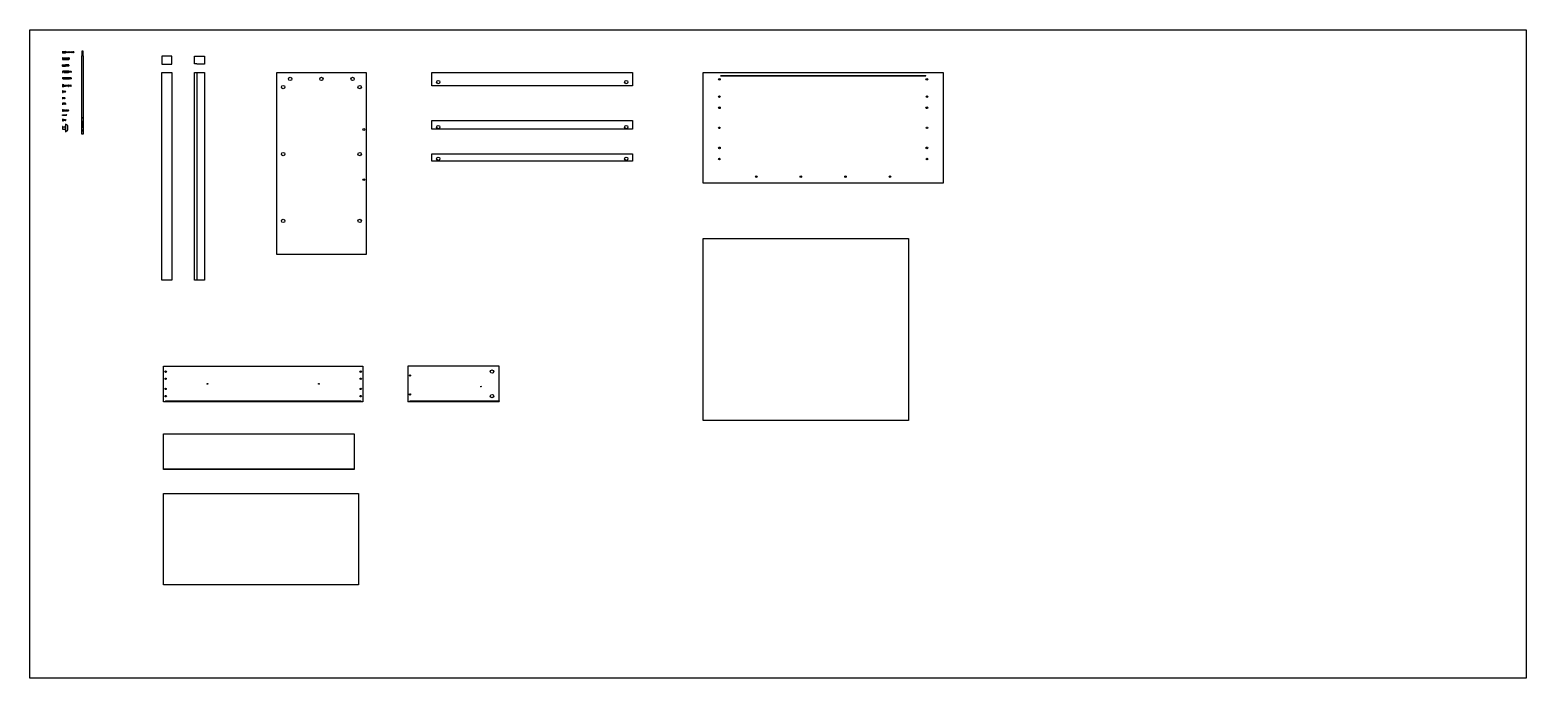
# Model space of a CAD drawing. Header units: millimetres. Extents: x 26 to 1126, y -10 to 924.
# Drawn here: x 26 to 696, y -10 to 280 of the extents above; entities that cross this region are included whole.
import ezdxf

# ---------------------------------------------------------------- set-up
doc = ezdxf.new("R2010")
doc.units = ezdxf.units.MM
doc.layers.add('lc', color=1, linetype='Continuous')
doc.layers.add('Viti', color=50, linetype='Continuous')

# ---------------------------------------------------------------- blocks, each defined once
blk = doc.blocks.new('*U14')
blk.add_lwpolyline([(0, 0), (0, 0.1), (0.05, 0), (0.12, -0.4), (0.12, -0.5), (0.07, -0.4), (0, 0)])
blk = doc.blocks.new('*U15')
at = {"color": 0, "linetype": 'ByBlock', "lineweight": -2, "transparency": 16777216}
for p in [(42.38, 270.66), (42.6, 270.66), (42.81, 270.66), (43.03, 270.66), (43.24, 270.66)]:
    blk.add_blockref('*U14', p, dxfattribs=at)
blk = doc.blocks.new('118331')
for p, q in [((40.13, 264.93), (40.13, 264.33)), ((40.13, 264.93), (40.33, 264.93)), ((40.13, 264.33), (40.33, 264.33)), ((40.33, 264.93), (40.33, 264.33)), ((40.73, 264.83), (40.33, 264.83)), ((40.73, 264.43), (40.33, 264.43)), ((40.73, 264.98), (40.73, 264.28)), ((40.73, 264.98), (42.98, 264.98)), ((40.73, 264.8), (40.73, 264.45)), ((42.98, 264.28), (40.73, 264.28)), ((40.83, 264.98), (40.83, 264.68)), ((40.83, 264.93), (42.93, 264.93)), ((40.83, 264.68), (42.93, 264.68)), ((40.83, 264.58), (40.83, 264.28)), ((40.83, 264.58), (42.93, 264.58)), ((40.83, 264.33), (42.93, 264.33)), ((42.93, 264.98), (42.93, 264.68)), ((42.93, 264.58), (42.93, 264.28)), ((42.98, 264.98), (42.98, 264.28)), ((42.98, 264.83), (43.07, 264.83)), ((43.14, 264.43), (42.98, 264.43)), ((43.12, 264.83), (43.28, 264.83)), ((43.35, 264.43), (43.19, 264.43)), ((43.33, 264.83), (43.5, 264.83)), ((43.57, 264.43), (43.4, 264.43)), ((43.55, 264.83), (43.72, 264.83)), ((43.79, 264.43), (43.62, 264.43)), ((43.77, 264.83), (43.93, 264.83)), ((44, 264.43), (43.84, 264.43)), ((43.98, 264.83), (44.08, 264.83)), ((44.08, 264.43), (44.05, 264.43)), ((44.13, 264.78), (44.13, 264.48))]:
    blk.add_line(p, q)
for centre, start, end in [((44.08, 264.78), 360, 90), ((44.08, 264.48), 270, 0)]:
    blk.add_arc(centre, 0.05, start, end)
blk.add_blockref('*U15', (0.69, -5.83))
blk = doc.blocks.new('*U18')
for points in [[(0.1, 0.05), (0.1, -0.2)], [(0.12, -0.2), (0.12, 0.05), (0.1, 0.05)], [(0.1, -0.3), (0.1, -0.55), (0.12, -0.55), (0.12, -0.3)]]:
    blk.add_lwpolyline(points)
blk = doc.blocks.new('*U19')
at = {"color": 0, "linetype": 'ByBlock', "lineweight": -2, "transparency": 16777216}
for p in [(41.43, 258.59), (41.62, 258.59), (41.81, 258.59), (42.01, 258.59), (42.2, 258.59), (42.39, 258.59), (42.59, 258.59), (42.78, 258.59), (42.97, 258.59), (43.16, 258.59), (43.36, 258.59), (43.55, 258.59), (43.74, 258.59)]:
    blk.add_blockref('*U18', p, dxfattribs=at)
blk = doc.blocks.new('110519')
for p, q in [((40.43, 258.99), (40.43, 257.69)), ((40.43, 258.64), (41.48, 258.64)), ((41.48, 258.04), (40.43, 258.04)), ((41.53, 258.59), (41.53, 258.09)), ((41.53, 258.59), (41.63, 258.59)), ((41.53, 258.39), (43.97, 258.39)), ((41.53, 258.34), (43.94, 258.34)), ((41.53, 258.29), (43.97, 258.29)), ((41.63, 258.09), (41.53, 258.09)), ((41.65, 258.59), (41.83, 258.58)), ((41.83, 258.1), (41.65, 258.09)), ((41.85, 258.58), (42.02, 258.58)), ((42.02, 258.1), (41.85, 258.1)), ((42.04, 258.58), (42.21, 258.58)), ((42.21, 258.1), (42.04, 258.1)), ((42.23, 258.58), (42.4, 258.57)), ((42.6, 258.11), (42.23, 258.1)), ((42.42, 258.57), (42.6, 258.57)), ((42.62, 258.57), (42.79, 258.56)), ((42.79, 258.12), (42.62, 258.11)), ((42.81, 258.56), (42.98, 258.56)), ((42.98, 258.12), (42.81, 258.12)), ((43, 258.56), (43.18, 258.56)), ((43.18, 258.12), (43, 258.12)), ((43.2, 258.56), (43.37, 258.55)), ((43.37, 258.13), (43.2, 258.12)), ((43.39, 258.55), (43.56, 258.55)), ((43.56, 258.13), (43.39, 258.13)), ((43.58, 258.55), (43.95, 258.54)), ((43.75, 258.14), (43.58, 258.13)), ((43.95, 258.14), (43.77, 258.14)), ((43.95, 258.35), (43.97, 258.39)), ((43.95, 258.33), (43.97, 258.29)), ((43.97, 258.54), (43.99, 258.54)), ((43.99, 258.14), (43.97, 258.14))]:
    blk.add_line(p, q)
for centre, radius, start, end in [((40.98, 258.34), 0.852, 130.29997, 229.70003), ((41.48, 258.59), 0.05, 0, 90), ((41.48, 258.09), 0.05, 270, 0), ((43.93, 258.38), 0.0425, 283.09509, 304.29611), ((43.93, 258.3), 0.0425, 55.70389, 76.90491), ((43.99, 258.44), 0.1, 41.81031, 90), ((43.99, 258.24), 0.1, 270, 318.18969), ((43.88, 258.34), 0.25, 318.18969, 41.81031)]:
    blk.add_arc(centre, radius, start, end)
blk.add_blockref('*U19', (0.1, 0))
blk = doc.blocks.new('*U26')
blk.add_lwpolyline([(0, 0), (0, 0.15), (0.05, 0), (0.12, -0.4), (0.13, -0.55), (0.07, -0.4), (0, 0)])
blk = doc.blocks.new('*U27')
at = {"color": 0, "linetype": 'ByBlock', "lineweight": -2, "transparency": 16777216}
for p in [(42.38, 270.66), (42.62, 270.66), (42.85, 270.66), (43.09, 270.66), (43.32, 270.66), (43.56, 270.66), (43.79, 270.66), (44.03, 270.66), (44.26, 270.66), (44.5, 270.66), (44.73, 270.66), (44.97, 270.66), (45.2, 270.66), (45.44, 270.66)]:
    blk.add_blockref('*U26', p, dxfattribs=at)
blk = doc.blocks.new('100214')
for p, q in [((40.13, 270.93), (40.13, 269.99)), ((40.15, 270.93), (40.23, 270.81)), ((40.23, 270.11), (40.15, 269.99)), ((40.23, 270.81), (40.23, 270.11)), ((40.23, 270.81), (41.51, 270.81)), ((40.23, 270.11), (41.51, 270.11)), ((41.78, 270.68), (41.55, 270.8)), ((41.86, 270.24), (41.55, 270.12)), ((41.87, 270.66), (42, 270.66)), ((42.07, 270.26), (41.95, 270.26)), ((42, 270.66), (42.06, 270.66)), ((42.14, 270.26), (42.07, 270.26)), ((42.11, 270.66), (42.3, 270.66)), ((42.37, 270.26), (42.19, 270.26)), ((42.35, 270.66), (42.53, 270.66)), ((42.61, 270.26), (42.42, 270.26)), ((42.58, 270.66), (42.77, 270.66)), ((42.84, 270.26), (42.66, 270.26)), ((42.82, 270.66), (43.01, 270.66)), ((43.08, 270.26), (42.89, 270.26)), ((43.06, 270.66), (43.24, 270.66)), ((43.31, 270.26), (43.13, 270.26)), ((43.29, 270.66), (43.48, 270.66)), ((43.55, 270.26), (43.36, 270.26)), ((43.53, 270.66), (43.71, 270.66)), ((43.78, 270.26), (43.6, 270.26)), ((43.76, 270.66), (43.95, 270.66)), ((44.02, 270.26), (43.83, 270.26)), ((44, 270.66), (44.18, 270.66)), ((44.25, 270.26), (44.07, 270.26)), ((44.23, 270.66), (44.42, 270.66)), ((44.49, 270.26), (44.3, 270.26)), ((44.47, 270.66), (44.65, 270.66)), ((44.72, 270.26), (44.54, 270.26)), ((44.7, 270.66), (44.89, 270.66)), ((44.96, 270.26), (44.77, 270.26)), ((44.94, 270.66), (45.18, 270.66)), ((45.18, 270.26), (45.01, 270.26)), ((45.23, 270.61), (45.23, 270.31))]:
    blk.add_line(p, q)
for centre, radius, start, end in [((40.14, 270.93), 0.01, 33.69007, 180), ((40.14, 269.99), 0.01, 180, 326.30993), ((41.51, 270.71), 0.1, 63.1876, 90), ((41.51, 270.21), 0.1, 270, 292.16207), ((41.87, 270.86), 0.2, 243.1876, 256.98596), ((41.94, 270.06), 0.2, 100.21286, 112.16207), ((45.18, 270.61), 0.05, 360, 90), ((45.18, 270.31), 0.05, 270, 0)]:
    blk.add_arc(centre, radius, start, end)
blk.add_blockref('*U27', (-0.55, 0))
blk = doc.blocks.new('101350')
for p, q in [((40.13, 267.87), (40.13, 267.33)), ((40.15, 267.91), (40.27, 267.99)), ((40.15, 267.28), (40.27, 267.21)), ((40.28, 267.2), (40.28, 268)), ((40.29, 268), (42.96, 268)), ((40.29, 267.2), (42.96, 267.2)), ((40.38, 267.87), (42.88, 267.87)), ((40.38, 267.75), (42.88, 267.75)), ((40.38, 267.6), (42.88, 267.6)), ((40.38, 267.45), (42.88, 267.45)), ((40.38, 267.32), (42.88, 267.32)), ((42.98, 268), (42.98, 267.2)), ((43.11, 267.91), (42.99, 267.99)), ((43.11, 267.28), (42.99, 267.21)), ((43.13, 267.87), (43.13, 267.33))]:
    blk.add_line(p, q)
for centre, start, end in [((40.18, 267.87), 123.69007, 180), ((40.18, 267.33), 180, 236.30993), ((40.29, 267.95), 90, 123.69007), ((40.29, 267.25), 236.30993, 270), ((42.96, 267.95), 56.30993, 90), ((42.96, 267.25), 270, 303.69007), ((43.08, 267.87), 0, 56.30993), ((43.08, 267.33), 303.69007, 0)]:
    blk.add_arc(centre, 0.05, start, end)
blk = doc.blocks.new('*U30')
blk.add_lwpolyline([(-0.01, 0.05), (0, 0.15), (0.04, 0.05), (0.13, -0.45), (0.13, -0.55), (0.08, -0.45), (-0.01, 0.05)])
blk = doc.blocks.new('*U31')
at = {"color": 0, "linetype": 'ByBlock', "lineweight": -2, "transparency": 16777216}
for p in [(42.38, 270.66), (42.62, 270.66), (42.85, 270.66)]:
    blk.add_blockref('*U30', p, dxfattribs=at)
blk = doc.blocks.new('123492')
for p, q in [((40.13, 261.98), (40.13, 261.43)), ((40.18, 262.03), (40.18, 261.38)), ((40.18, 262.03), (40.43, 262.03)), ((40.43, 262.03), (40.43, 261.38)), ((40.88, 261.9), (40.43, 261.9)), ((40.88, 261.98), (40.88, 261.42)), ((40.89, 262.02), (40.93, 262.05)), ((40.93, 262.05), (40.93, 261.35)), ((40.93, 262.05), (43.33, 262.05)), ((43.33, 262.05), (43.33, 261.35)), ((43.56, 261.95), (43.38, 261.95)), ((43.8, 261.95), (43.61, 261.95)), ((43.98, 261.95), (43.85, 261.95)), ((43.98, 261.95), (43.98, 261.45)), ((44.03, 261.9), (43.98, 261.95)), ((44.03, 261.9), (44.03, 261.5)), ((40.43, 261.38), (40.18, 261.38)), ((40.43, 261.5), (40.88, 261.5)), ((40.89, 261.39), (40.93, 261.35)), ((43.33, 261.35), (40.93, 261.35)), ((43.42, 261.45), (43.33, 261.45)), ((43.65, 261.45), (43.47, 261.45)), ((43.89, 261.45), (43.7, 261.45)), ((43.98, 261.45), (43.94, 261.45)), ((44.03, 261.5), (43.98, 261.45))]:
    blk.add_line(p, q)
for centre, start, end in [((40.18, 261.98), 90, 180), ((40.93, 261.98), 135, 180), ((40.18, 261.43), 180, 270), ((40.93, 261.42), 180, 225)]:
    blk.add_arc(centre, 0.05, start, end)
blk.add_blockref('*U31', (0.96, -8.76))
blk = doc.blocks.new('*U33')
blk.add_lwpolyline([(0, 0), (0, 0.1), (0.05, 0), (0.12, -0.4), (0.12, -0.5), (0.07, -0.4), (0, 0)])
blk = doc.blocks.new('*U34')
at = {"color": 0, "linetype": 'ByBlock', "lineweight": -2, "transparency": 16777216}
for p in [(42.38, 270.66), (42.61, 270.66), (42.84, 270.66), (43.06, 270.66)]:
    blk.add_blockref('*U33', p, dxfattribs=at)
blk = doc.blocks.new('100347')
for p, q in [((40.13, 252.09), (40.25, 251.93)), ((40.13, 252.09), (40.13, 251.29)), ((40.25, 251.44), (40.13, 251.29)), ((40.41, 251.49), (40.38, 251.49)), ((40.57, 251.89), (40.39, 251.89)), ((40.64, 251.49), (40.46, 251.49)), ((40.79, 251.89), (40.62, 251.89)), ((40.87, 251.49), (40.69, 251.49)), ((41.02, 251.89), (40.84, 251.89)), ((41.09, 251.49), (40.92, 251.49)), ((41.16, 251.89), (41.07, 251.89)), ((41.16, 251.49), (41.14, 251.49)), ((41.21, 251.85), (41.19, 251.87)), ((41.19, 251.5), (41.21, 251.52)), ((41.23, 251.82), (41.23, 251.56))]:
    blk.add_line(p, q)
for centre, radius, start, end in [((40.38, 252.09), 0.2, 230.24315, 257.66039), ((40.38, 251.29), 0.2, 90, 129.75685), ((41.16, 251.84), 0.05, 45, 90), ((41.16, 251.54), 0.05, 270, 315), ((41.18, 251.82), 0.05, 0, 45), ((41.18, 251.56), 0.05, 315, 0)]:
    blk.add_arc(centre, radius, start, end)
blk.add_blockref('*U34', (-2.04, -18.77))
blk = doc.blocks.new('*U36')
blk.add_lwpolyline([(0, 0), (0, 0.1), (0.05, 0), (0.12, -0.4), (0.12, -0.5), (0.07, -0.4), (0, 0)])
blk = doc.blocks.new('*U37')
at = {"color": 0, "linetype": 'ByBlock', "lineweight": -2, "transparency": 16777216}
for p in [(42.38, 270.66), (42.58, 270.66), (42.78, 270.66), (42.98, 270.66), (43.18, 270.66), (43.38, 270.66)]:
    blk.add_blockref('*U36', p, dxfattribs=at)
blk = doc.blocks.new('100349')
for p, q in [((40.13, 246.79), (40.25, 246.63)), ((40.13, 246.79), (40.13, 245.99)), ((40.25, 246.14), (40.13, 245.99)), ((40.41, 246.19), (40.38, 246.19)), ((40.54, 246.59), (40.39, 246.59)), ((40.61, 246.19), (40.46, 246.19)), ((40.74, 246.59), (40.59, 246.59)), ((40.81, 246.19), (40.66, 246.19)), ((40.94, 246.59), (40.79, 246.59)), ((41.01, 246.19), (40.86, 246.19)), ((41.14, 246.59), (40.99, 246.59)), ((41.21, 246.19), (41.06, 246.19)), ((41.34, 246.59), (41.19, 246.59)), ((41.41, 246.19), (41.26, 246.19)), ((41.46, 246.59), (41.39, 246.59)), ((41.46, 246.19), (41.46, 246.19)), ((41.51, 246.55), (41.49, 246.57)), ((41.49, 246.2), (41.51, 246.22)), ((41.53, 246.52), (41.53, 246.26))]:
    blk.add_line(p, q)
for centre, radius, start, end in [((40.38, 246.79), 0.2, 230.24315, 257.66039), ((40.38, 245.99), 0.2, 90, 129.75685), ((41.46, 246.54), 0.05, 45, 90), ((41.46, 246.24), 0.05, 270, 315), ((41.48, 246.52), 0.05, 0, 45), ((41.48, 246.26), 0.05, 315, 0)]:
    blk.add_arc(centre, radius, start, end)
blk.add_blockref('*U37', (-2.04, -24.07))
blk = doc.blocks.new('100413')
for p, q in [((40.46, 249.33), (40.43, 249.36)), ((40.43, 249.02), (40.47, 248.98)), ((40.48, 249.38), (40.46, 249.33)), ((40.49, 249.03), (40.46, 249.33)), ((40.47, 248.98), (40.49, 249.03)), ((40.53, 249.33), (40.48, 249.38)), ((40.49, 249.03), (40.54, 248.98)), ((40.55, 249.38), (40.53, 249.33)), ((40.56, 249.03), (40.53, 249.33)), ((40.54, 248.98), (40.56, 249.03)), ((40.6, 249.33), (40.55, 249.38)), ((40.56, 249.03), (40.61, 248.98)), ((40.62, 249.38), (40.6, 249.33)), ((40.63, 249.03), (40.6, 249.33)), ((40.61, 248.98), (40.63, 249.03)), ((40.67, 249.33), (40.62, 249.38)), ((40.63, 249.03), (40.68, 248.98)), ((40.69, 249.38), (40.67, 249.33)), ((40.7, 249.03), (40.67, 249.33)), ((40.68, 248.98), (40.7, 249.03)), ((40.74, 249.33), (40.69, 249.38)), ((40.7, 249.03), (40.75, 248.98)), ((40.76, 249.38), (40.74, 249.33)), ((40.77, 249.03), (40.74, 249.33)), ((40.75, 248.98), (40.77, 249.03)), ((40.81, 249.33), (40.76, 249.38)), ((40.77, 249.03), (40.82, 248.98)), ((40.83, 249.38), (40.81, 249.33)), ((40.84, 249.03), (40.81, 249.33)), ((40.82, 248.98), (40.84, 249.03)), ((40.88, 249.33), (40.83, 249.38)), ((40.84, 249.03), (40.89, 248.98)), ((40.9, 249.38), (40.88, 249.33)), ((40.91, 249.03), (40.88, 249.33)), ((40.89, 248.98), (40.91, 249.03)), ((40.95, 249.33), (40.9, 249.38)), ((40.91, 249.03), (40.96, 248.98)), ((40.97, 249.38), (40.95, 249.33)), ((40.98, 249.03), (40.95, 249.33)), ((40.96, 248.98), (40.98, 249.03)), ((41.02, 249.33), (40.97, 249.38)), ((40.98, 249.03), (41.03, 248.98)), ((41.04, 249.38), (41.02, 249.33)), ((41.05, 249.03), (41.02, 249.33)), ((41.03, 248.98), (41.05, 249.03)), ((41.09, 249.33), (41.04, 249.38)), ((41.05, 249.03), (41.1, 248.98)), ((41.11, 249.38), (41.09, 249.33)), ((41.12, 249.03), (41.09, 249.33)), ((41.1, 248.98), (41.12, 249.03)), ((41.16, 249.33), (41.11, 249.38)), ((41.12, 249.03), (41.17, 248.98)), ((41.18, 249.38), (41.16, 249.33)), ((41.19, 249.03), (41.16, 249.33)), ((41.17, 248.98), (41.19, 249.03)), ((41.23, 249.33), (41.18, 249.38)), ((41.19, 249.03), (41.24, 248.98)), ((41.25, 249.38), (41.23, 249.33)), ((41.26, 249.03), (41.23, 249.33)), ((41.24, 248.98), (41.26, 249.03)), ((41.3, 249.33), (41.25, 249.38)), ((41.26, 249.03), (41.31, 248.98)), ((41.32, 249.38), (41.3, 249.33)), ((41.33, 249.03), (41.3, 249.33)), ((41.31, 248.98), (41.33, 249.03)), ((41.37, 249.33), (41.32, 249.38)), ((41.33, 249.03), (41.38, 248.98)), ((41.39, 249.38), (41.37, 249.33)), ((41.4, 249.03), (41.37, 249.33)), ((41.38, 248.98), (41.4, 249.03)), ((41.44, 249.33), (41.39, 249.38)), ((41.4, 249.03), (41.45, 248.98)), ((41.46, 249.38), (41.44, 249.33)), ((41.47, 249.03), (41.44, 249.33)), ((41.45, 248.98), (41.47, 249.03)), ((41.51, 249.33), (41.46, 249.38)), ((41.47, 249.03), (41.52, 248.98)), ((41.53, 249.38), (41.51, 249.33)), ((41.54, 249.03), (41.51, 249.33)), ((41.52, 248.98), (41.54, 249.03)), ((41.58, 249.33), (41.53, 249.38)), ((41.54, 249.03), (41.59, 248.98)), ((41.6, 249.38), (41.58, 249.33)), ((41.61, 249.03), (41.58, 249.33)), ((41.59, 248.98), (41.61, 249.03)), ((41.65, 249.33), (41.6, 249.38)), ((41.61, 249.03), (41.66, 248.98)), ((41.67, 249.38), (41.65, 249.33)), ((41.68, 249.03), (41.65, 249.33)), ((41.66, 248.98), (41.68, 249.03)), ((41.72, 249.33), (41.67, 249.38)), ((41.68, 249.03), (41.73, 248.98)), ((41.74, 249.38), (41.72, 249.33)), ((41.75, 249.03), (41.72, 249.33)), ((41.73, 248.98), (41.75, 249.03)), ((41.79, 249.33), (41.74, 249.38)), ((41.75, 249.03), (41.8, 248.98)), ((41.81, 249.38), (41.79, 249.33)), ((41.82, 249.03), (41.79, 249.33)), ((41.8, 248.98), (41.82, 249.03)), ((41.86, 249.33), (41.81, 249.38)), ((41.82, 249.03), (41.87, 248.98)), ((41.88, 249.38), (41.86, 249.33)), ((41.89, 249.03), (41.86, 249.33)), ((41.87, 248.98), (41.89, 249.03)), ((41.93, 249.33), (41.88, 249.38)), ((41.89, 249.03), (41.94, 248.98)), ((41.95, 249.38), (41.93, 249.33)), ((41.96, 249.03), (41.93, 249.33)), ((41.94, 248.98), (41.96, 249.03)), ((42, 249.33), (41.95, 249.38)), ((41.96, 249.03), (42.01, 248.98)), ((42.02, 249.38), (42, 249.33)), ((42.03, 249.03), (42, 249.33)), ((42.01, 248.98), (42.03, 249.03)), ((42.07, 249.33), (42.02, 249.38)), ((42.03, 249.03), (42.08, 248.98)), ((42.09, 249.38), (42.07, 249.33)), ((42.1, 249.03), (42.07, 249.33)), ((42.08, 248.98), (42.1, 249.03)), ((42.14, 249.33), (42.09, 249.38)), ((42.1, 249.03), (42.15, 248.98)), ((42.16, 249.38), (42.14, 249.33)), ((42.17, 249.03), (42.14, 249.33)), ((42.15, 248.98), (42.17, 249.03)), ((42.21, 249.33), (42.16, 249.38)), ((42.17, 249.03), (42.22, 248.98)), ((42.23, 249.38), (42.21, 249.33)), ((42.24, 249.03), (42.21, 249.33)), ((42.22, 248.98), (42.24, 249.03)), ((42.28, 249.33), (42.23, 249.38)), ((42.24, 249.03), (42.29, 248.98)), ((42.3, 249.38), (42.28, 249.33)), ((42.31, 249.03), (42.28, 249.33)), ((42.29, 248.98), (42.31, 249.03)), ((42.35, 249.33), (42.3, 249.38)), ((42.31, 249.03), (42.36, 248.98)), ((42.37, 249.38), (42.35, 249.33)), ((42.38, 249.03), (42.35, 249.33)), ((42.36, 248.98), (42.38, 249.03)), ((42.42, 249.33), (42.37, 249.38)), ((42.38, 249.03), (42.43, 248.98)), ((42.44, 249.38), (42.42, 249.33)), ((42.45, 249.03), (42.42, 249.33)), ((42.43, 248.98), (42.45, 249.03)), ((42.49, 249.33), (42.44, 249.38)), ((42.45, 249.03), (42.5, 248.98)), ((42.51, 249.38), (42.49, 249.33)), ((42.52, 249.03), (42.49, 249.33)), ((42.5, 248.98), (42.52, 249.03)), ((42.56, 249.33), (42.51, 249.38)), ((42.52, 249.03), (42.57, 248.98)), ((42.58, 249.38), (42.56, 249.33)), ((42.59, 249.03), (42.56, 249.33)), ((42.57, 248.98), (42.59, 249.03)), ((42.63, 249.33), (42.58, 249.38)), ((42.59, 249.03), (42.64, 248.98)), ((42.65, 249.38), (42.63, 249.33)), ((42.66, 249.03), (42.63, 249.33)), ((42.64, 248.98), (42.66, 249.03)), ((42.7, 249.33), (42.65, 249.38)), ((42.66, 249.03), (42.71, 248.98)), ((42.72, 249.38), (42.7, 249.33)), ((42.73, 249.03), (42.7, 249.33)), ((42.71, 248.98), (42.73, 249.03)), ((42.77, 249.33), (42.72, 249.38)), ((42.73, 249.03), (42.78, 248.98)), ((42.8, 249.03), (42.77, 249.33)), ((42.77, 249.33), (42.8, 249.33)), ((42.78, 248.98), (42.8, 249.03)), ((42.8, 249.03), (42.8, 249.03)), ((42.83, 249.3), (42.83, 249.05))]:
    blk.add_line(p, q)
blk.add_lwpolyline([(40.33, 248.75), (40.33, 249.61, -0.414214), (40.35, 249.63), (40.41, 249.63, -0.414214), (40.43, 249.61), (40.43, 248.75, -0.414214), (40.41, 248.73), (40.35, 248.73, -0.414214)], format="xyb", close=True)
for centre, radius, start, end in [((40.54, 249.18), 0.406, 120.51024, 239.48976), ((42.8, 249.3), 0.025, 0, 90), ((42.8, 249.05), 0.025, 270, 0)]:
    blk.add_arc(centre, radius, start, end)
blk = doc.blocks.new('101345')
for p, q in [((40.13, 264.91), (40.13, 264.61)), ((40.17, 264.99), (40.27, 265.05)), ((40.17, 264.53), (40.27, 264.47)), ((40.28, 264.46), (40.28, 265.06)), ((40.29, 264.46), (41.63, 264.46)), ((40.3, 265.06), (41.63, 265.06)), ((40.38, 264.94), (41.63, 264.94)), ((40.38, 264.82), (41.63, 264.82)), ((40.38, 264.7), (41.63, 264.7)), ((40.38, 264.58), (41.63, 264.58)), ((42.96, 265.06), (41.63, 265.06)), ((42.88, 264.94), (41.63, 264.94)), ((42.88, 264.82), (41.63, 264.82)), ((42.88, 264.7), (41.63, 264.7)), ((42.88, 264.58), (41.63, 264.58)), ((42.96, 264.46), (41.63, 264.46)), ((42.98, 264.46), (42.98, 265.06)), ((43.09, 264.99), (42.99, 265.05)), ((43.09, 264.53), (42.99, 264.47)), ((43.13, 264.91), (43.13, 264.61))]:
    blk.add_line(p, q)
for centre, radius, start, end in [((40.23, 264.91), 0.1, 123.56676, 180), ((40.23, 264.61), 0.1, 180, 236.29116), ((40.3, 265.01), 0.05, 90, 123.56676), ((40.29, 264.51), 0.05, 236.29116, 270), ((42.96, 265.01), 0.05, 56.43324, 90), ((42.96, 264.51), 0.05, 270, 303.70884), ((43.03, 264.91), 0.1, 0, 56.43324), ((43.03, 264.61), 0.1, 303.70884, 0)]:
    blk.add_arc(centre, radius, start, end)
blk = doc.blocks.new('*U40')
blk.add_lwpolyline([(0.11, -0.25), (0.05, 0.05), (0.03, 0.1), (0.02, 0.05), (0.07, -0.25), (0.1, -0.3), (0.11, -0.25)])
blk = doc.blocks.new('*U41')
at = {"color": 0, "linetype": 'ByBlock', "lineweight": -2, "transparency": 16777216}
for p in [(40.3, 254.75), (40.44, 254.75), (40.57, 254.75), (40.7, 254.75), (40.84, 254.75), (40.97, 254.75)]:
    blk.add_blockref('*U40', p, dxfattribs=at)
blk = doc.blocks.new('105344')
for p, q in [((40.13, 251.98), (40.13, 251.48)), ((40.38, 252.13), (40.28, 252.13)), ((40.28, 252.13), (40.28, 252.13)), ((40.38, 251.33), (40.28, 251.33)), ((40.28, 251.33), (40.28, 251.33)), ((40.43, 252.08), (40.43, 251.38)), ((40.43, 251.88), (40.5, 251.88)), ((40.43, 251.58), (40.55, 251.58)), ((40.53, 251.88), (40.63, 251.88)), ((40.59, 251.58), (40.68, 251.58)), ((40.67, 251.88), (40.76, 251.88)), ((40.72, 251.58), (40.82, 251.58)), ((40.8, 251.88), (40.9, 251.88)), ((40.85, 251.58), (40.95, 251.58)), ((40.93, 251.88), (41.03, 251.88)), ((40.99, 251.58), (41.09, 251.58)), ((41.07, 251.88), (41.17, 251.88)), ((41.12, 251.58), (41.22, 251.58)), ((41.2, 251.88), (41.29, 251.88)), ((41.25, 251.58), (41.29, 251.58)), ((41.31, 251.93), (41.3, 251.88)), ((41.3, 251.88), (41.35, 251.58)), ((41.34, 251.87), (41.31, 251.93)), ((41.38, 251.6), (41.34, 251.87)), ((41.35, 251.58), (41.38, 251.53)), ((41.36, 251.86), (41.44, 251.83)), ((41.38, 251.6), (41.48, 251.63)), ((41.38, 251.53), (41.38, 251.6)), ((41.45, 251.88), (41.44, 251.83)), ((41.44, 251.83), (41.48, 251.63)), ((41.48, 251.82), (41.45, 251.88)), ((41.51, 251.64), (41.48, 251.82)), ((41.48, 251.82), (41.73, 251.73)), ((41.48, 251.63), (41.51, 251.58)), ((41.51, 251.64), (41.73, 251.73)), ((41.51, 251.58), (41.51, 251.64))]:
    blk.add_line(p, q)
for centre, radius, start, end in [((40.28, 251.98), 0.15, 90, 180), ((40.28, 251.48), 0.15, 180, 270), ((40.38, 252.08), 0.05, 0, 90), ((40.38, 251.38), 0.05, 270, 0), ((41.29, 251.68), 0.2, 88.0665, 90), ((41.29, 251.78), 0.2, 270, 287.08956), ((41.29, 251.68), 0.2, 69.44395, 77.73615)]:
    blk.add_arc(centre, radius, start, end)
blk.add_blockref('*U41', (0.18, -2.93))
blk = doc.blocks.new('405950')
for p, q in [((40.02, 257.65), (41.68, 257.65)), ((40.02, 257.55), (41.68, 257.55)), ((42.02, 257.6), (41.76, 257.64)), ((42.02, 257.6), (41.76, 257.55))]:
    blk.add_line(p, q)
blk.add_lwpolyline([(39.99, 257.45), (40, 257.45, 0.414214), (40.02, 257.47), (40.02, 257.73, 0.414214), (40, 257.75), (39.99, 257.75, 0.414214), (39.97, 257.73), (39.97, 257.47, 0.414214)], format="xyb", close=True)
for centre, start, end in [((41.68, 257.15), 80.53768, 90), ((41.68, 258.05), 270, 279.46232)]:
    blk.add_arc(centre, 0.5, start, end)
blk = doc.blocks.new('d')
for p, q in [((40.43, 232.18), (40.47, 232.22)), ((40.46, 231.87), (40.43, 231.84)), ((40.49, 232.17), (40.46, 231.87)), ((40.48, 231.82), (40.46, 231.87)), ((40.47, 232.22), (40.49, 232.17)), ((40.53, 231.87), (40.48, 231.82)), ((40.49, 232.17), (40.54, 232.22)), ((40.56, 232.17), (40.53, 231.87)), ((40.55, 231.82), (40.53, 231.87)), ((40.54, 232.22), (40.56, 232.17)), ((40.6, 231.87), (40.55, 231.82)), ((40.56, 232.17), (40.61, 232.22)), ((40.63, 232.17), (40.6, 231.87)), ((40.62, 231.82), (40.6, 231.87)), ((40.61, 232.22), (40.63, 232.17)), ((40.67, 231.87), (40.62, 231.82)), ((40.63, 232.17), (40.68, 232.22)), ((40.7, 232.17), (40.67, 231.87)), ((40.69, 231.82), (40.67, 231.87)), ((40.68, 232.22), (40.7, 232.17)), ((40.74, 231.87), (40.69, 231.82)), ((40.7, 232.17), (40.75, 232.22)), ((40.77, 232.17), (40.74, 231.87)), ((40.76, 231.82), (40.74, 231.87)), ((40.75, 232.22), (40.77, 232.17)), ((40.81, 231.87), (40.76, 231.82)), ((40.77, 232.17), (40.82, 232.22)), ((40.84, 232.17), (40.81, 231.87)), ((40.83, 231.82), (40.81, 231.87)), ((40.82, 232.22), (40.84, 232.17)), ((40.88, 231.87), (40.83, 231.82)), ((40.84, 232.17), (40.89, 232.22)), ((40.91, 232.17), (40.88, 231.87)), ((40.9, 231.82), (40.88, 231.87)), ((40.89, 232.22), (40.91, 232.17)), ((40.95, 231.87), (40.9, 231.82)), ((40.91, 232.17), (40.96, 232.22)), ((40.98, 232.17), (40.95, 231.87)), ((40.97, 231.82), (40.95, 231.87)), ((40.96, 232.22), (40.98, 232.17)), ((41.02, 231.87), (40.97, 231.82)), ((40.98, 232.17), (41.03, 232.22)), ((41.05, 232.17), (41.02, 231.87)), ((41.04, 231.82), (41.02, 231.87)), ((41.03, 232.22), (41.05, 232.17)), ((41.09, 231.87), (41.04, 231.82)), ((41.05, 232.17), (41.1, 232.22)), ((41.12, 232.17), (41.09, 231.87)), ((41.11, 231.82), (41.09, 231.87)), ((41.1, 232.22), (41.12, 232.17)), ((41.16, 231.87), (41.11, 231.82)), ((41.12, 232.17), (41.17, 232.22)), ((41.19, 232.17), (41.16, 231.87)), ((41.18, 231.82), (41.16, 231.87)), ((41.17, 232.22), (41.19, 232.17)), ((41.23, 231.87), (41.18, 231.82)), ((41.19, 232.17), (41.24, 232.22)), ((41.26, 232.17), (41.23, 231.87)), ((41.25, 231.82), (41.23, 231.87)), ((41.24, 232.22), (41.26, 232.17)), ((41.3, 231.87), (41.25, 231.82)), ((41.26, 232.17), (41.31, 232.22)), ((41.33, 232.17), (41.3, 231.87)), ((41.32, 231.82), (41.3, 231.87)), ((41.31, 232.22), (41.33, 232.17)), ((41.37, 231.87), (41.32, 231.82)), ((41.33, 232.17), (41.38, 232.22)), ((41.4, 232.17), (41.37, 231.87)), ((41.39, 231.82), (41.37, 231.87)), ((41.38, 232.22), (41.4, 232.17)), ((41.44, 231.87), (41.39, 231.82)), ((41.4, 232.17), (41.45, 232.22)), ((41.47, 232.17), (41.44, 231.87)), ((41.46, 231.82), (41.44, 231.87)), ((41.45, 232.22), (41.47, 232.17)), ((41.51, 231.87), (41.46, 231.82)), ((41.47, 232.17), (41.52, 232.22)), ((41.54, 232.17), (41.51, 231.87)), ((41.53, 231.82), (41.51, 231.87)), ((41.52, 232.22), (41.54, 232.17)), ((41.58, 231.87), (41.53, 231.82)), ((41.54, 232.17), (41.59, 232.22)), ((41.61, 232.17), (41.58, 231.87)), ((41.58, 231.87), (41.61, 231.87)), ((41.59, 232.22), (41.61, 232.17)), ((41.61, 232.17), (41.61, 232.17)), ((41.64, 231.9), (41.64, 232.15))]:
    blk.add_line(p, q)
blk.add_lwpolyline([(40.33, 232.45), (40.33, 231.59, 0.414214), (40.35, 231.57), (40.41, 231.57, 0.414214), (40.43, 231.59), (40.43, 232.45, 0.414214), (40.41, 232.47), (40.35, 232.47, 0.414214)], format="xyb", close=True)
for centre, radius, start, end in [((40.54, 232.02), 0.406, 120.51024, 239.48976), ((41.61, 232.15), 0.025, 0, 90), ((41.61, 231.9), 0.025, 270, 0)]:
    blk.add_arc(centre, radius, start, end)

msp = doc.modelspace()

# ---------------------------------------------------------------- linework, layer by layer
for p, q in [((100.34, 261.3), (100.34, 168.3)), ((335.16, 260.05), (427.16, 260.05)), ((335.16, 259.85), (427.16, 259.85)), ((427.16, 259.85), (427.16, 260.05)), ((40.33, 237.05), (41.33, 237.05)), ((40.33, 235.95), (41.33, 235.95)), ((41.53, 238.25), (41.53, 234.75)), ((48.9, 237.08), (48.9, 237.66)), ((49.4, 237.08), (49.4, 237.66)), ((235.92, 129.77), (194.92, 129.77)), ((194.92, 129.77), (194.92, 113.77)), ((235.92, 127.62), (235.92, 129.77)), ((235.92, 114.17), (235.92, 127.62)), ((86.39, 114.17), (86.39, 113.97)), ((173.89, 114.17), (173.89, 113.97)), ((195.92, 114.17), (195.92, 113.97)), ((235.92, 114.17), (235.92, 113.97)), ((235.92, 113.77), (194.92, 113.77)), ((235.92, 113.77), (235.92, 113.97))]:
    msp.add_line(p, q)
for points in [[(49.65, 233.87), (49.65, 268.87), (48.65, 268.87), (48.65, 233.87)], [(327.41, 186.87), (419.41, 186.87), (419.41, 105.37), (327.41, 105.37)], [(85.39, 31.65), (85.39, 72.65), (172.89, 72.65), (172.89, 31.65)]]:
    msp.add_lwpolyline(points, close=True)
for points in [[(49.5, 268.87), (49.5, 270.87), (48.8, 270.87), (48.8, 268.87)], [(84.71, 265.16), (89.21, 265.16), (89.21, 268.66), (84.71, 268.66), (84.71, 265.16)], [(99.34, 265.31), (99.34, 268.61), (103.84, 268.61), (103.84, 265.11), (100.34, 265.11), (100.34, 265.31), (99.34, 265.31)], [(84.71, 261.3), (89.21, 261.3), (89.21, 168.3), (84.71, 168.3), (84.71, 261.3)], [(99.34, 261.3), (103.84, 261.3), (103.84, 168.3), (99.34, 168.3), (99.34, 261.3)], [(176.25, 179.8), (136.25, 179.8), (136.25, 261.31), (176.25, 261.3), (176.25, 179.8)], [(205.76, 255.3), (205.76, 261.3), (295.76, 261.3), (295.76, 255.3), (205.76, 255.3)], [(327.41, 261.3), (434.91, 261.3), (434.91, 211.7), (327.41, 211.7), (327.41, 261.3)], [(295.76, 239.89), (295.76, 235.89), (205.76, 235.89), (205.76, 239.89), (295.76, 239.89)], [(205.76, 221.65), (205.76, 224.95), (295.76, 224.95), (295.76, 221.65), (205.76, 221.65)], [(85.39, 129.77), (174.89, 129.77), (174.89, 113.77), (85.39, 113.77), (85.39, 129.77)], [(86.39, 114.17), (173.89, 114.17)], [(195.92, 114.17), (235.92, 114.17)], [(86.39, 113.97), (173.89, 113.97)], [(195.92, 113.97), (235.92, 113.97)], [(85.39, 83.32), (85.39, 99.32), (170.89, 99.32), (170.89, 83.32), (85.39, 83.32)], [(85.39, 83.52), (85.39, 83.72), (170.89, 83.72), (170.89, 83.52), (85.39, 83.52)]]:
    msp.add_lwpolyline(points)
for points in [[(40.13, 237.1), (40.13, 235.9), (40.28, 235.9, 0.414214), (40.33, 235.95), (40.33, 237.05, 0.414214), (40.28, 237.1), (40.13, 237.1)], [(42.63, 237.21, 0.232274), (42.47, 237.52), (41.53, 238.25), (41.33, 237.05), (41.33, 235.95), (41.53, 234.75), (42.47, 235.48, 0.232274), (42.63, 235.8), (42.63, 237.21)], [(49.25, 239.36), (49.05, 239.36), (49.05, 238.89, -0.414214), (49.02, 238.86), (48.92, 238.86, 0.557536), (48.91, 238.84), (49.14, 238.38, 0.618034), (49.16, 238.38), (49.4, 238.84, 0.557536), (49.39, 238.86), (49.28, 238.86, -0.414214), (49.25, 238.89), (49.25, 239.36), (49.25, 238.89)]]:
    msp.add_lwpolyline(points, format="xyb")
for points in [[(48.9, 235.15, -0.414214), (48.98, 235.07), (48.98, 234.97, -0.414214), (48.9, 234.9, -0.414214), (48.83, 234.97), (48.83, 235.07, -0.414214)], [(49.4, 235.15, 0.414214), (49.33, 235.07), (49.33, 234.97, 0.414214), (49.4, 234.9, 0.414214), (49.48, 234.97), (49.48, 235.07, 0.414214)]]:
    msp.add_lwpolyline(points, format="xyb", close=True)
for centre, radius in [((49.15, 269.97), 0.15), ((49.15, 269.17), 0.15), ((139.1, 254.8), 0.75), ((142.25, 258.45), 0.75), ((156.25, 258.45), 0.75), ((170.25, 258.45), 0.75), ((173.4, 254.8), 0.75), ((208.61, 257.05), 0.75), ((292.92, 257.05), 0.75), ((334.66, 258.3), 0.4), ((427.66, 258.3), 0.4), ((334.66, 250.55), 0.35), ((427.66, 250.55), 0.35), ((334.66, 245.55), 0.4), ((427.66, 245.55), 0.4), ((49.15, 241.02), 0.15), ((49.15, 235.52), 0.15), ((175.25, 235.8), 0.4), ((208.61, 236.89), 0.75), ((292.91, 236.89), 0.75), ((334.66, 236.55), 0.35), ((427.66, 236.55), 0.35), ((139.1, 224.8), 0.75), ((173.4, 224.8), 0.75), ((208.61, 222.68), 0.75), ((292.91, 222.68), 0.75), ((334.66, 227.55), 0.4), ((334.66, 222.55), 0.35), ((427.66, 227.55), 0.4), ((427.66, 222.55), 0.35), ((351.16, 214.7), 0.35), ((371.16, 214.7), 0.35), ((391.16, 214.7), 0.35), ((411.16, 214.7), 0.35), ((175.25, 213.3), 0.4), ((139.1, 194.8), 0.75), ((173.4, 194.8), 0.75), ((86.39, 127.27), 0.35), ((173.89, 127.27), 0.35), ((232.72, 127.27), 0.75), ((86.39, 124.07), 0.3), ((105.14, 121.77), 0.2), ((155.14, 121.77), 0.2), ((173.89, 124.07), 0.3), ((195.92, 125.52), 0.3), ((86.39, 116.27), 0.35), ((86.39, 119.47), 0.3), ((173.89, 116.27), 0.35), ((173.89, 119.47), 0.3), ((195.92, 117.02), 0.3), ((227.77, 120.52), 0.15), ((232.72, 116.27), 0.75)]:
    msp.add_circle(centre, radius)
for centre, radius, start, end in [((49.1, 237.66), 0.2, 116.38779, 180), ((49.1, 237.08), 0.2, 180, 243.61221), ((49.15, 237.56), 0.313, 63.61221, 116.38779), ((49.15, 237.18), 0.313, 243.61221, 296.38779), ((49.2, 237.66), 0.2, 0, 63.61221), ((49.2, 237.08), 0.2, 296.38779, 0)]:
    msp.add_arc(centre, radius, start, end)
at = {"layer": 'lc'}
msp.add_lwpolyline([(25.59, 280.44), (696.25, 280.44), (696.25, -10.13), (25.59, -10.13), (25.59, 280.44)], dxfattribs=at)

# ---------------------------------------------------------------- block references
at = {"layer": 'Viti'}
for name, p in [('100214', (0, 0)), ('101345', (-0.08, -0.21)), ('101350', (0, 0)), ('118331', (0, -2.93)), ('123492', (0, -2.93)), ('110519', (0, -2.93)), ('105344', (0, 1.07)), ('100347', (0, -1.86)), ('100349', (0, 0.94)), ('100413', (0, -4.8)), ('405950', (0.16, -15.33)), ('d', (0, 7.99))]:
    msp.add_blockref(name, p, dxfattribs=at)

doc.saveas('drawing.dxf')
